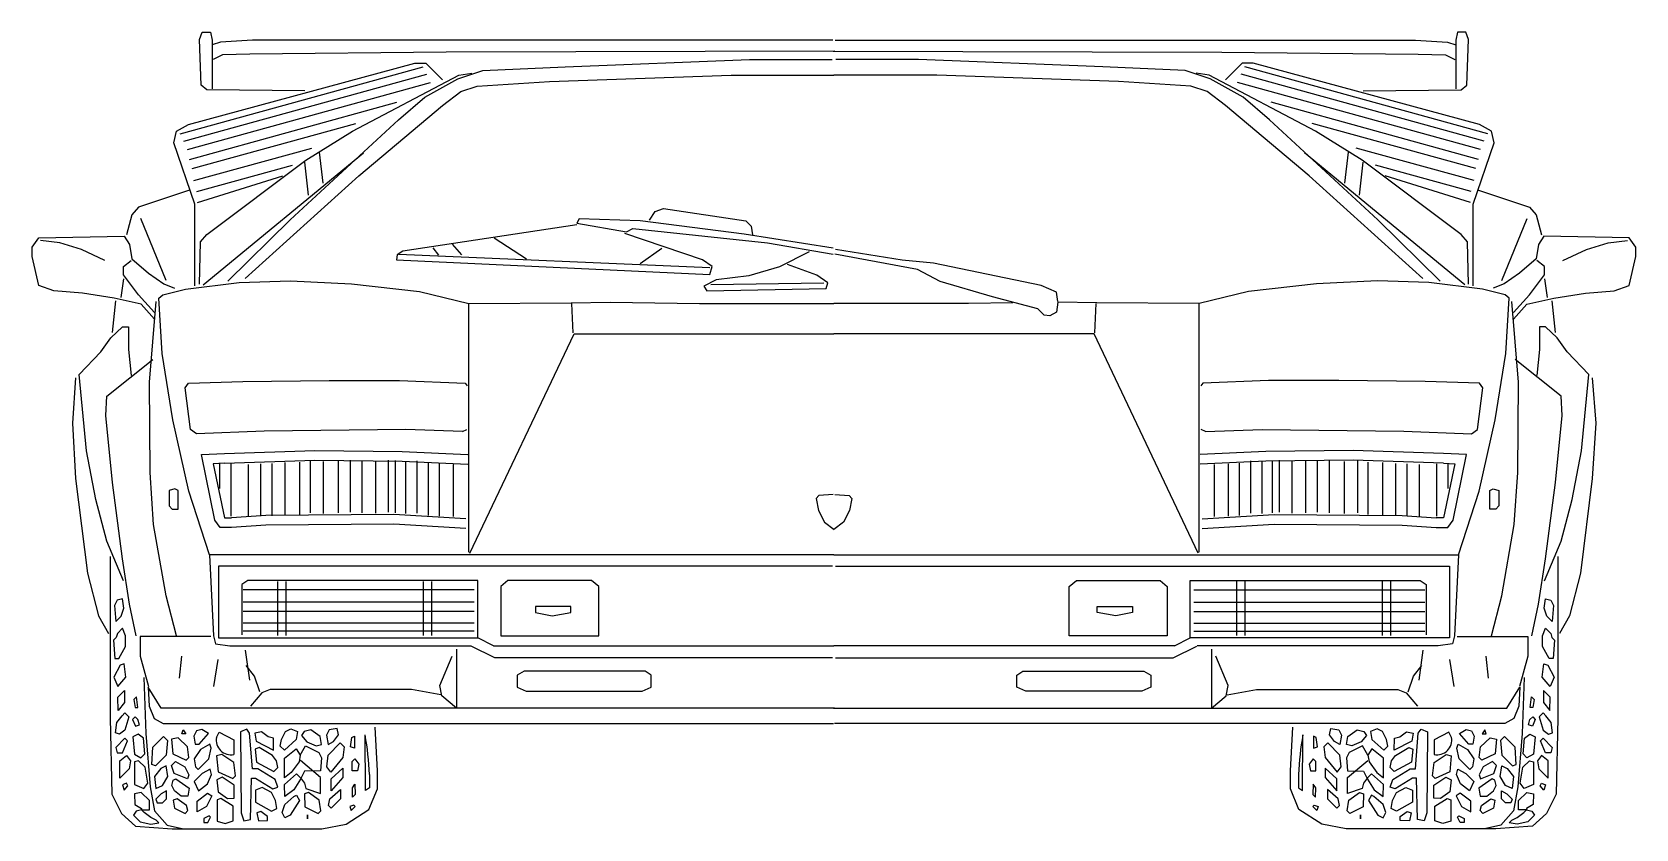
# Model space of a CAD drawing. Extents: x -0.06 to 2.14, y 0 to 1.09.
import ezdxf

# ---------------------------------------------------------------- set-up
doc = ezdxf.new("R2010")
doc.units = 0
doc.layers.get('0').update_dxf_attribs({"linetype": 'CONTINUOUS'})

msp = doc.modelspace()

# ---------------------------------------------------------------- linework, layer by layer
at = {"color": 0, "linetype": 'BYBLOCK'}
for p, q in [((0.1734, 1.0779), (0.1771, 1.088)), ((0.1759, 1.0153), (0.1734, 1.0779)), ((0.1771, 1.088), (0.1884, 1.088)), ((0.1884, 1.088), (0.1909, 1.0767)), ((0.1909, 1.0767), (0.1909, 1.0103)), ((0.2022, 1.0742), (0.1909, 1.0704)), ((0.2461, 1.0767), (0.2022, 1.0742)), ((1.0391, 1.0767), (0.2461, 1.0767)), ((1.0421, 1.0767), (1.8352, 1.0767)), ((1.8352, 1.0767), (1.879, 1.0742)), ((1.879, 1.0742), (1.8903, 1.0704)), ((1.8928, 1.088), (1.8903, 1.0767)), ((1.8903, 1.0767), (1.8903, 1.0103)), ((1.9041, 1.088), (1.8928, 1.088)), ((1.9078, 1.0779), (1.9041, 1.088)), ((1.9053, 1.0153), (1.9078, 1.0779)), ((0.2047, 1.0567), (0.1922, 1.0504)), ((0.2423, 1.0579), (0.2047, 1.0567)), ((0.5104, 1.0604), (0.2423, 1.0579)), ((1.0417, 1.0617), (0.5104, 1.0604)), ((1.0396, 1.0617), (1.5708, 1.0604)), ((1.5708, 1.0604), (1.8389, 1.0579)), ((1.8389, 1.0579), (1.8765, 1.0567)), ((1.8765, 1.0567), (1.889, 1.0504)), ((0.1471, 0.949), (0.4791, 1.0404)), ((0.1521, 0.939), (0.4841, 1.0304)), ((0.1584, 0.9615), (0.4678, 1.0454)), ((0.4678, 1.0454), (0.4829, 1.0454)), ((0.4829, 1.0454), (0.5054, 1.0229)), ((0.5267, 1.0241), (0.5605, 1.0354)), ((0.528, 1.0291), (0.5455, 1.0316)), ((0.5605, 1.0354), (0.6733, 1.0404)), ((0.6733, 1.0404), (0.9251, 1.0504)), ((0.9251, 1.0504), (1.0379, 1.0504)), ((1.1561, 1.0504), (1.0433, 1.0504)), ((1.4079, 1.0404), (1.1561, 1.0504)), ((1.5207, 1.0354), (1.4079, 1.0404)), ((1.5545, 1.0241), (1.5207, 1.0354)), ((1.5533, 1.0291), (1.5357, 1.0316)), ((1.5984, 1.0454), (1.5758, 1.0229)), ((1.9291, 0.939), (1.5971, 1.0304)), ((1.6134, 1.0454), (1.5984, 1.0454)), ((1.9341, 0.949), (1.6021, 1.0404)), ((1.9229, 0.9615), (1.6134, 1.0454)), ((0.1571, 0.9277), (0.4891, 1.0191)), ((0.1834, 1.0091), (0.1759, 1.0153)), ((0.3175, 1.0078), (0.1834, 1.0091)), ((0.3826, 0.9527), (0.528, 1.0291)), ((0.4816, 0.9991), (0.5267, 1.0241)), ((0.5305, 1.0066), (0.553, 1.0141)), ((0.553, 1.0141), (0.652, 1.0203)), ((0.652, 1.0203), (0.9001, 1.0291)), ((0.9001, 1.0291), (1.0406, 1.0291)), ((1.1811, 1.0291), (1.0406, 1.0291)), ((1.4292, 1.0203), (1.1811, 1.0291)), ((1.5282, 1.0141), (1.4292, 1.0203)), ((1.5507, 1.0066), (1.5282, 1.0141)), ((1.6986, 0.9527), (1.5533, 1.0291)), ((1.5996, 0.9991), (1.5545, 1.0241)), ((1.9241, 0.9277), (1.5921, 1.0191)), ((1.7637, 1.0078), (1.8978, 1.0091)), ((1.8978, 1.0091), (1.9053, 1.0153)), ((0.1596, 0.9139), (0.4432, 0.992)), ((0.3914, 0.8914), (0.5054, 0.9878)), ((0.4453, 0.9678), (0.4816, 0.9991)), ((0.5054, 0.9878), (0.5305, 1.0066)), ((1.5758, 0.9878), (1.5507, 1.0066)), ((1.6898, 0.8914), (1.5758, 0.9878)), ((1.6359, 0.9678), (1.5996, 0.9991)), ((1.9216, 0.9139), (1.638, 0.992)), ((0.2974, 0.8313), (0.4453, 0.9678)), ((1.7838, 0.8313), (1.6359, 0.9678)), ((0.1383, 0.9365), (0.1421, 0.9527)), ((0.1421, 0.9527), (0.1584, 0.9615)), ((0.1634, 0.9014), (0.3871, 0.963)), ((0.3187, 0.9127), (0.3826, 0.9527)), ((1.9179, 0.9014), (1.6941, 0.963)), ((1.7625, 0.9127), (1.6986, 0.9527)), ((1.9391, 0.9527), (1.9229, 0.9615)), ((1.9429, 0.9365), (1.9391, 0.9527)), ((0.1671, 0.8526), (0.1383, 0.9365)), ((0.1659, 0.8851), (0.3271, 0.9295)), ((0.1784, 0.7424), (0.3977, 0.9227)), ((0.3425, 0.8814), (0.3375, 0.9239)), ((1.9028, 0.7424), (1.6836, 0.9227)), ((1.7387, 0.8814), (1.7437, 0.9239)), ((1.9153, 0.8851), (1.7541, 0.9295)), ((1.9141, 0.8526), (1.9429, 0.9365)), ((0.1696, 0.8701), (0.3007, 0.9062)), ((0.1834, 0.8112), (0.3187, 0.9127)), ((0.3225, 0.8651), (0.3175, 0.9102)), ((1.7587, 0.8651), (1.7637, 0.9102)), ((1.8978, 0.8112), (1.7625, 0.9127)), ((1.9116, 0.8701), (1.7805, 0.9062)), ((0.1709, 0.8551), (0.2874, 0.8914)), ((0.236, 0.7511), (0.3914, 0.8914)), ((1.8452, 0.7511), (1.6898, 0.8914)), ((1.9103, 0.8551), (1.7938, 0.8914)), ((0.1596, 0.872), (0.09, 0.8485)), ((1.9216, 0.872), (1.9912, 0.8485)), ((0.0808, 0.8383), (0.0736, 0.8107)), ((0.09, 0.8485), (0.0808, 0.8383)), ((0.1279, 0.7483), (0.0931, 0.8332)), ((0.1671, 0.7411), (0.1671, 0.8526)), ((0.7883, 0.8309), (0.7963, 0.8429)), ((0.7963, 0.8429), (0.8075, 0.8469)), ((0.8075, 0.8469), (0.9203, 0.8301)), ((1.9141, 0.7411), (1.9141, 0.8526)), ((1.9533, 0.7483), (1.9881, 0.8332)), ((1.9912, 0.8485), (2.0004, 0.8383)), ((2.0004, 0.8383), (2.0076, 0.8107)), ((0.1746, 0.8012), (0.1834, 0.8112)), ((0.2122, 0.7474), (0.2974, 0.8313)), ((0.689, 0.8245), (0.4514, 0.7885)), ((0.6922, 0.8325), (0.689, 0.8269)), ((0.689, 0.8269), (0.7571, 0.8149)), ((0.7755, 0.8301), (0.6922, 0.8325)), ((0.8611, 0.7765), (0.7547, 0.8125)), ((0.7571, 0.8149), (0.7659, 0.8197)), ((0.7659, 0.8197), (0.9499, 0.7997)), ((0.9179, 0.8117), (0.7755, 0.8301)), ((1.0395, 0.7925), (0.9179, 0.8117)), ((0.9203, 0.8301), (0.9275, 0.8229)), ((0.9275, 0.8229), (0.9291, 0.8109)), ((1.869, 0.7474), (1.7838, 0.8313)), ((1.9066, 0.8012), (1.8978, 0.8112)), ((-0.0554, 0.794), (-0.0462, 0.8066)), ((-0.0554, 0.7814), (-0.0554, 0.794)), ((-0.0462, 0.8066), (0.0707, 0.8089)), ((-0.0175, 0.7998), (-0.0439, 0.8032)), ((0.0123, 0.7906), (-0.0175, 0.7998)), ((0.0443, 0.7757), (0.0123, 0.7906)), ((0.0707, 0.8089), (0.0776, 0.7975)), ((0.0776, 0.7975), (0.081, 0.778)), ((0.1734, 0.7436), (0.1746, 0.8012)), ((0.4922, 0.7933), (0.5002, 0.7829)), ((0.5186, 0.7981), (0.5314, 0.7837)), ((0.5762, 0.8069), (0.6202, 0.7781)), ((0.7755, 0.7717), (0.8051, 0.7925)), ((0.9499, 0.7997), (1.0395, 0.7845)), ((1.1338, 0.7762), (1.0425, 0.7907)), ((1.9078, 0.7436), (1.9066, 0.8012)), ((2.0036, 0.7975), (2.0002, 0.778)), ((2.0105, 0.8089), (2.0036, 0.7975)), ((2.1274, 0.8066), (2.0105, 0.8089)), ((2.0369, 0.7757), (2.069, 0.7906)), ((2.069, 0.7906), (2.0988, 0.7998)), ((2.0988, 0.7998), (2.1251, 0.8032)), ((2.1366, 0.794), (2.1274, 0.8066)), ((2.1366, 0.7814), (2.1366, 0.794)), ((-0.0462, 0.7414), (-0.0554, 0.7814)), ((0.0696, 0.7677), (0.0799, 0.7757)), ((0.0696, 0.7562), (0.0696, 0.7677)), ((0.081, 0.778), (0.1039, 0.7585)), ((0.4434, 0.7837), (0.4426, 0.7765)), ((0.4426, 0.7765), (0.8707, 0.7565)), ((0.4514, 0.7885), (0.4434, 0.7837)), ((0.4458, 0.7845), (0.8707, 0.7661)), ((0.8739, 0.7677), (0.8611, 0.7765)), ((0.8707, 0.7565), (0.8739, 0.7677)), ((1.0067, 0.7877), (0.9659, 0.7669)), ((1.0171, 0.7557), (0.9771, 0.7701)), ((1.1548, 0.7633), (1.0417, 0.7843)), ((1.1766, 0.7721), (1.1338, 0.7762)), ((1.3237, 0.7415), (1.1766, 0.7721)), ((2.0002, 0.778), (1.9773, 0.7585)), ((2.0117, 0.7677), (2.0013, 0.7757)), ((2.0117, 0.7562), (2.0117, 0.7677)), ((2.1274, 0.7414), (2.1366, 0.7814)), ((0.0696, 0.7505), (0.0661, 0.7253)), ((0.0902, 0.7288), (0.0696, 0.7562)), ((0.1039, 0.7585), (0.1246, 0.7437)), ((0.1544, 0.7368), (0.2277, 0.7459)), ((0.2277, 0.7459), (0.2976, 0.7482)), ((0.2976, 0.7482), (0.3813, 0.7437)), ((0.8795, 0.7493), (0.8627, 0.7405)), ((0.8723, 0.7429), (1.0267, 0.7453)), ((0.9243, 0.7549), (0.8795, 0.7493)), ((0.9659, 0.7669), (0.9243, 0.7549)), ((1.0323, 0.7453), (1.0171, 0.7557)), ((1.0299, 0.7373), (1.0323, 0.7453)), ((1.1855, 0.7471), (1.1548, 0.7633)), ((1.2574, 0.7261), (1.1855, 0.7471)), ((1.7836, 0.7482), (1.6999, 0.7437)), ((1.8535, 0.7459), (1.7836, 0.7482)), ((1.9268, 0.7368), (1.8535, 0.7459)), ((1.9773, 0.7585), (1.9566, 0.7437)), ((1.991, 0.7288), (2.0117, 0.7562)), ((2.0117, 0.7505), (2.0151, 0.7253)), ((-0.0256, 0.7345), (-0.0462, 0.7414)), ((0.0134, 0.7311), (-0.0256, 0.7345)), ((0.057, 0.7242), (0.0134, 0.7311)), ((0.0936, 0.7162), (0.057, 0.7242)), ((0.112, 0.7047), (0.0902, 0.7288)), ((0.1177, 0.7242), (0.1234, 0.7288)), ((0.1223, 0.6486), (0.1177, 0.7242)), ((0.1234, 0.7288), (0.1544, 0.7368)), ((0.1246, 0.7437), (0.1395, 0.7379)), ((0.3813, 0.7437), (0.4741, 0.7333)), ((0.4741, 0.7333), (0.5414, 0.7172)), ((0.8627, 0.7405), (0.8667, 0.7341)), ((0.8667, 0.7341), (1.0299, 0.7373)), ((1.319, 0.7097), (1.2574, 0.7261)), ((1.3447, 0.7326), (1.3237, 0.7415)), ((1.3463, 0.7197), (1.3447, 0.7326)), ((1.6071, 0.7333), (1.5398, 0.7172)), ((1.6999, 0.7437), (1.6071, 0.7333)), ((1.9578, 0.7288), (1.9268, 0.7368)), ((1.9566, 0.7437), (1.9417, 0.7379)), ((1.9635, 0.7242), (1.9578, 0.7288)), ((1.9589, 0.6486), (1.9635, 0.7242)), ((1.9692, 0.7047), (1.991, 0.7288)), ((1.9876, 0.7162), (2.0243, 0.7242)), ((2.0243, 0.7242), (2.0678, 0.7311)), ((2.0678, 0.7311), (2.1068, 0.7345)), ((2.1068, 0.7345), (2.1274, 0.7414)), ((0.0547, 0.6772), (0.0592, 0.7207)), ((0.112, 0.6955), (0.0936, 0.7162)), ((0.1051, 0.6096), (0.1143, 0.7196)), ((0.5414, 0.7172), (0.6816, 0.718)), ((0.5416, 0.377), (0.5414, 0.7172)), ((0.6816, 0.718), (0.7349, 0.7188)), ((0.684, 0.6769), (0.6824, 0.7172)), ((0.7349, 0.7188), (0.8569, 0.7172)), ((0.8569, 0.7172), (1.0406, 0.7172)), ((1.2243, 0.7172), (1.0406, 0.7172)), ((1.2849, 0.718), (1.2243, 0.7172)), ((1.3277, 0.7011), (1.319, 0.7097)), ((1.3447, 0.7051), (1.3358, 0.7003)), ((1.3463, 0.7188), (1.3447, 0.7051)), ((1.3996, 0.718), (1.3463, 0.7188)), ((1.3972, 0.6769), (1.3988, 0.7172)), ((1.5398, 0.7172), (1.3996, 0.718)), ((1.5396, 0.377), (1.5398, 0.7172)), ((1.9761, 0.6096), (1.967, 0.7196)), ((1.9692, 0.6955), (1.9876, 0.7162)), ((2.0266, 0.6772), (2.022, 0.7207)), ((0.0524, 0.6703), (0.0684, 0.6852)), ((0.0684, 0.6852), (0.0764, 0.6852)), ((0.0764, 0.6852), (0.0764, 0.6543)), ((1.3358, 0.7003), (1.3277, 0.7011)), ((2.0128, 0.6852), (2.0048, 0.6852)), ((2.0048, 0.6852), (2.0048, 0.6543)), ((2.0288, 0.6703), (2.0128, 0.6852)), ((0.0386, 0.6509), (0.0524, 0.6703)), ((0.543, 0.3756), (0.6853, 0.6755)), ((0.6853, 0.6755), (1.0406, 0.6755)), ((1.396, 0.6755), (1.0406, 0.6755)), ((1.5382, 0.3756), (1.396, 0.6755)), ((2.0426, 0.6509), (2.0288, 0.6703)), ((0.0088, 0.62), (0.0386, 0.6509)), ((0.0466, 0.5902), (0.1097, 0.6406)), ((0.0764, 0.6543), (0.0799, 0.6188)), ((0.1372, 0.5581), (0.1223, 0.6486)), ((1.944, 0.5581), (1.9589, 0.6486)), ((2.0346, 0.5902), (1.9715, 0.6406)), ((2.0048, 0.6543), (2.0013, 0.6188)), ((2.0724, 0.62), (2.0426, 0.6509)), ((0.0042, 0.6154), (-0.0003, 0.5535)), ((0.0191, 0.5157), (0.0088, 0.62)), ((2.0621, 0.5157), (2.0724, 0.62)), ((2.077, 0.6154), (2.0816, 0.5535)), ((0.1062, 0.4859), (0.1051, 0.6096)), ((0.1539, 0.6016), (0.1582, 0.6082)), ((0.1612, 0.5448), (0.1539, 0.6016)), ((0.1582, 0.6082), (0.2326, 0.6104)), ((0.2326, 0.6104), (0.3507, 0.6118)), ((0.3507, 0.6118), (0.4469, 0.6118)), ((0.4469, 0.6118), (0.5365, 0.6082)), ((0.5365, 0.6082), (0.5394, 0.6045)), ((1.5447, 0.6082), (1.5418, 0.6045)), ((1.6343, 0.6118), (1.5447, 0.6082)), ((1.7306, 0.6118), (1.6343, 0.6118)), ((1.8486, 0.6104), (1.7306, 0.6118)), ((1.923, 0.6082), (1.8486, 0.6104)), ((1.9201, 0.5448), (1.9273, 0.6016)), ((1.9273, 0.6016), (1.923, 0.6082)), ((1.975, 0.4859), (1.9761, 0.6096)), ((0.0455, 0.5638), (0.0466, 0.5902)), ((2.0357, 0.5638), (2.0346, 0.5902)), ((-0.0003, 0.5535), (0.0042, 0.4779)), ((0.0547, 0.4722), (0.0455, 0.5638)), ((0.159, 0.4607), (0.1372, 0.5581)), ((1.9223, 0.4607), (1.944, 0.5581)), ((2.0266, 0.4722), (2.0357, 0.5638)), ((2.0816, 0.5535), (2.077, 0.4779)), ((0.1692, 0.539), (0.1612, 0.5448)), ((0.2617, 0.5426), (0.1692, 0.539)), ((0.4556, 0.5448), (0.2617, 0.5426)), ((0.5329, 0.5419), (0.4556, 0.5448)), ((0.5329, 0.5419), (0.5387, 0.5448)), ((1.5483, 0.5419), (1.5425, 0.5448)), ((1.5483, 0.5419), (1.6256, 0.5448)), ((1.6256, 0.5448), (1.8195, 0.5426)), ((1.8195, 0.5426), (1.912, 0.539)), ((1.912, 0.539), (1.9201, 0.5448)), ((0.0317, 0.4493), (0.0191, 0.5157)), ((0.1761, 0.5106), (0.2074, 0.512)), ((0.1946, 0.4211), (0.1761, 0.5106)), ((0.2074, 0.512), (0.3311, 0.5163)), ((0.3311, 0.5163), (0.4506, 0.5149)), ((0.4506, 0.5149), (0.5402, 0.5106)), ((1.6306, 0.5149), (1.541, 0.5106)), ((1.7501, 0.5163), (1.6306, 0.5149)), ((1.8738, 0.512), (1.7501, 0.5163)), ((1.9051, 0.5106), (1.8738, 0.512)), ((1.8866, 0.4211), (1.9051, 0.5106)), ((2.0495, 0.4493), (2.0621, 0.5157)), ((0.1108, 0.4149), (0.1062, 0.4859)), ((0.2074, 0.4987), (0.1922, 0.4977)), ((0.1922, 0.4977), (0.2078, 0.4239)), ((0.2012, 0.4641), (0.2012, 0.4989)), ((0.2074, 0.4987), (0.3311, 0.5029)), ((0.2168, 0.4263), (0.2168, 0.4977)), ((0.2402, 0.4257), (0.2402, 0.4971)), ((0.2571, 0.4263), (0.2571, 0.4977)), ((0.2727, 0.4269), (0.2727, 0.4983)), ((0.2907, 0.4281), (0.2907, 0.4995)), ((0.3105, 0.4287), (0.3105, 0.5001)), ((0.325, 0.4311), (0.325, 0.5025)), ((0.3311, 0.5029), (0.4506, 0.5015)), ((0.343, 0.4299), (0.343, 0.5013)), ((0.3634, 0.4311), (0.3634, 0.5025)), ((0.3796, 0.4317), (0.3796, 0.5031)), ((0.3959, 0.4311), (0.3959, 0.5025)), ((0.4145, 0.4305), (0.4145, 0.5019)), ((0.4319, 0.4317), (0.4319, 0.5031)), ((0.4415, 0.4311), (0.4415, 0.5025)), ((0.4506, 0.5015), (0.5402, 0.4973)), ((0.4553, 0.4299), (0.4553, 0.5013)), ((0.471, 0.4305), (0.471, 0.5019)), ((0.4866, 0.4275), (0.4866, 0.4989)), ((0.5016, 0.4263), (0.5016, 0.4977)), ((0.5208, 0.4257), (0.5208, 0.4971)), ((1.6306, 0.5015), (1.541, 0.4973)), ((1.5604, 0.4257), (1.5604, 0.4971)), ((1.5796, 0.4263), (1.5796, 0.4977)), ((1.5946, 0.4275), (1.5946, 0.4989)), ((1.6102, 0.4305), (1.6102, 0.5019)), ((1.6259, 0.4299), (1.6259, 0.5013)), ((1.7501, 0.5029), (1.6306, 0.5015)), ((1.6397, 0.4311), (1.6397, 0.5025)), ((1.6493, 0.4317), (1.6493, 0.5031)), ((1.6667, 0.4305), (1.6667, 0.5019)), ((1.6854, 0.4311), (1.6854, 0.5025)), ((1.7016, 0.4317), (1.7016, 0.5031)), ((1.7178, 0.4311), (1.7178, 0.5025)), ((1.7382, 0.4299), (1.7382, 0.5013)), ((1.8738, 0.4987), (1.7501, 0.5029)), ((1.7563, 0.4311), (1.7563, 0.5025)), ((1.7707, 0.4287), (1.7707, 0.5001)), ((1.7905, 0.4281), (1.7905, 0.4995)), ((1.8085, 0.4269), (1.8085, 0.4983)), ((1.8241, 0.4263), (1.8241, 0.4977)), ((1.841, 0.4257), (1.841, 0.4971)), ((1.8644, 0.4263), (1.8644, 0.4977)), ((1.889, 0.4977), (1.8734, 0.4239)), ((1.8738, 0.4987), (1.889, 0.4977)), ((1.88, 0.4641), (1.88, 0.4989)), ((1.9704, 0.4149), (1.975, 0.4859)), ((0.0042, 0.4779), (0.0203, 0.3485)), ((0.0684, 0.368), (0.0547, 0.4722)), ((0.1399, 0.4638), (0.1322, 0.4614)), ((0.1322, 0.4614), (0.1322, 0.4406)), ((0.1445, 0.4614), (0.1399, 0.4638)), ((0.1445, 0.436), (0.1445, 0.4614)), ((0.1872, 0.3736), (0.159, 0.4607)), ((1.894, 0.3736), (1.9223, 0.4607)), ((1.9367, 0.4614), (1.9413, 0.4638)), ((1.9367, 0.436), (1.9367, 0.4614)), ((1.9413, 0.4638), (1.949, 0.4614)), ((1.949, 0.4614), (1.949, 0.4406)), ((2.0128, 0.368), (2.0266, 0.4722)), ((2.077, 0.4779), (2.0609, 0.3485)), ((0.0466, 0.392), (0.0317, 0.4493)), ((0.1322, 0.4406), (0.136, 0.436)), ((1.0199, 0.4547), (1.0163, 0.4504)), ((1.0163, 0.4504), (1.0192, 0.4339)), ((1.0393, 0.4562), (1.0199, 0.4547)), ((1.0419, 0.4562), (1.0613, 0.4547)), ((1.0613, 0.4547), (1.0649, 0.4504)), ((1.0649, 0.4504), (1.062, 0.4339)), ((1.949, 0.4406), (1.9452, 0.436)), ((2.0346, 0.392), (2.0495, 0.4493)), ((0.136, 0.436), (0.1445, 0.436)), ((0.2017, 0.4111), (0.1946, 0.4211)), ((0.2078, 0.4239), (0.2174, 0.4242)), ((0.2643, 0.4271), (0.2174, 0.4242)), ((0.4392, 0.4285), (0.2643, 0.4271)), ((0.5374, 0.4228), (0.4392, 0.4285)), ((1.0192, 0.4339), (1.0278, 0.4181)), ((1.0278, 0.4181), (1.0408, 0.4081)), ((1.0534, 0.4181), (1.0405, 0.4081)), ((1.062, 0.4339), (1.0534, 0.4181)), ((1.5439, 0.4228), (1.642, 0.4285)), ((1.642, 0.4285), (1.8169, 0.4271)), ((1.8169, 0.4271), (1.8638, 0.4242)), ((1.8734, 0.4239), (1.8638, 0.4242)), ((1.8795, 0.4111), (1.8866, 0.4211)), ((1.9452, 0.436), (1.9367, 0.436)), ((0.128, 0.3176), (0.1108, 0.4149)), ((0.2174, 0.4111), (0.2017, 0.4111)), ((0.2643, 0.4139), (0.2174, 0.4111)), ((0.4392, 0.4154), (0.2643, 0.4139)), ((0.5374, 0.4097), (0.4392, 0.4154)), ((1.5439, 0.4097), (1.642, 0.4154)), ((1.642, 0.4154), (1.8169, 0.4139)), ((1.8169, 0.4139), (1.8638, 0.4111)), ((1.8638, 0.4111), (1.8795, 0.4111)), ((1.9532, 0.3176), (1.9704, 0.4149)), ((0.0696, 0.3382), (0.0466, 0.392)), ((1.0406, 0.3736), (0.1872, 0.3736)), ((0.1872, 0.3736), (0.1927, 0.2629)), ((1.0406, 0.3736), (1.894, 0.3736)), ((1.894, 0.3736), (1.8885, 0.2629)), ((2.0117, 0.3382), (2.0346, 0.392)), ((0.0512, 0.3714), (0.0512, 0.1505)), ((0.0776, 0.3061), (0.0684, 0.368)), ((1.0387, 0.3579), (0.1996, 0.3579)), ((0.1996, 0.3579), (0.1996, 0.2601)), ((1.0425, 0.3579), (1.8816, 0.3579)), ((1.8816, 0.3579), (1.8816, 0.2601)), ((2.0036, 0.3061), (2.0128, 0.368)), ((2.03, 0.3714), (2.03, 0.1505)), ((0.0203, 0.3485), (0.0352, 0.2901)), ((0.2395, 0.3386), (0.2313, 0.3331)), ((0.2313, 0.3331), (0.2313, 0.2643)), ((0.5537, 0.3386), (0.2395, 0.3386)), ((0.28, 0.3372), (0.28, 0.2633)), ((0.2913, 0.3372), (0.2913, 0.2633)), ((0.4791, 0.3372), (0.4791, 0.2633)), ((0.4904, 0.3372), (0.4904, 0.2633)), ((0.5537, 0.2601), (0.5537, 0.3386)), ((0.595, 0.3386), (0.5854, 0.3304)), ((0.5854, 0.3304), (0.5854, 0.2629)), ((0.7094, 0.3386), (0.595, 0.3386)), ((0.719, 0.3304), (0.7094, 0.3386)), ((0.719, 0.2629), (0.719, 0.3304)), ((1.3622, 0.3304), (1.3718, 0.3386)), ((1.3622, 0.2629), (1.3622, 0.3304)), ((1.3718, 0.3386), (1.4862, 0.3386)), ((1.4862, 0.3386), (1.4959, 0.3304)), ((1.4959, 0.3304), (1.4959, 0.2629)), ((1.5275, 0.3386), (1.8417, 0.3386)), ((1.5275, 0.2601), (1.5275, 0.3386)), ((1.5908, 0.3372), (1.5908, 0.2633)), ((1.6022, 0.3372), (1.6022, 0.2633)), ((1.7899, 0.3372), (1.7899, 0.2633)), ((1.8013, 0.3372), (1.8013, 0.2633)), ((1.8417, 0.3386), (1.85, 0.3331)), ((1.85, 0.3331), (1.85, 0.2643)), ((2.0609, 0.3485), (2.046, 0.2901)), ((0.0608, 0.3115), (0.0572, 0.3042)), ((0.068, 0.3134), (0.0608, 0.3115)), ((0.0699, 0.3007), (0.068, 0.3134)), ((0.1418, 0.2626), (0.128, 0.3176)), ((0.5487, 0.3258), (0.233, 0.3258)), ((0.5487, 0.3088), (0.233, 0.3088)), ((1.5325, 0.3258), (1.8482, 0.3258)), ((1.5325, 0.3088), (1.8482, 0.3088)), ((1.9394, 0.2626), (1.9532, 0.3176)), ((2.0113, 0.3007), (2.0132, 0.3134)), ((2.0132, 0.3134), (2.0205, 0.3115)), ((2.0205, 0.3115), (2.024, 0.3042)), ((0.0352, 0.2901), (0.0489, 0.266)), ((0.0572, 0.3042), (0.0592, 0.2825)), ((0.0592, 0.2825), (0.0664, 0.2898)), ((0.0664, 0.2898), (0.0699, 0.3007)), ((0.0868, 0.2626), (0.0776, 0.3061)), ((0.5487, 0.296), (0.233, 0.296)), ((0.6326, 0.3031), (0.6326, 0.2946)), ((0.681, 0.3031), (0.6326, 0.3031)), ((0.6326, 0.2946), (0.6554, 0.2903)), ((0.6554, 0.2903), (0.681, 0.2946)), ((0.681, 0.2946), (0.681, 0.3031)), ((1.4002, 0.2946), (1.4002, 0.3031)), ((1.4002, 0.3031), (1.4486, 0.3031)), ((1.4258, 0.2903), (1.4002, 0.2946)), ((1.4486, 0.2946), (1.4258, 0.2903)), ((1.4486, 0.3031), (1.4486, 0.2946)), ((1.5325, 0.296), (1.8482, 0.296)), ((1.9945, 0.2626), (2.0036, 0.3061)), ((2.0148, 0.2898), (2.0113, 0.3007)), ((2.022, 0.2825), (2.0148, 0.2898)), ((2.024, 0.3042), (2.022, 0.2825)), ((2.046, 0.2901), (2.0323, 0.266)), ((0.0612, 0.2662), (0.0594, 0.2607)), ((0.0684, 0.2735), (0.0612, 0.2662)), ((0.0721, 0.2626), (0.0684, 0.2735)), ((0.5487, 0.2803), (0.233, 0.2803)), ((0.5487, 0.269), (0.233, 0.269)), ((1.5325, 0.2803), (1.8482, 0.2803)), ((1.5325, 0.269), (1.8482, 0.269)), ((2.0091, 0.2626), (2.0129, 0.2735)), ((2.0129, 0.2735), (2.0201, 0.2662)), ((2.0201, 0.2662), (2.0218, 0.2607)), ((0.0594, 0.2607), (0.0558, 0.2571)), ((0.0558, 0.2571), (0.0578, 0.2317)), ((0.0633, 0.2317), (0.0722, 0.2481)), ((0.0722, 0.2481), (0.0721, 0.2626)), ((0.0922, 0.2619), (0.0922, 0.2349)), ((0.1889, 0.2619), (0.0922, 0.2619)), ((0.1927, 0.2629), (0.1954, 0.2519)), ((0.1954, 0.2519), (0.2147, 0.2491)), ((0.1996, 0.2601), (0.5537, 0.2601)), ((0.2147, 0.2491), (0.5442, 0.2491)), ((0.2359, 0.2434), (0.2416, 0.2022)), ((0.5246, 0.2448), (0.5246, 0.1638)), ((0.5771, 0.2326), (0.5447, 0.2489)), ((0.5753, 0.2491), (0.5537, 0.2601)), ((0.5753, 0.2491), (1.0406, 0.2491)), ((0.5854, 0.2629), (0.719, 0.2629)), ((1.5059, 0.2491), (1.0406, 0.2491)), ((1.4959, 0.2629), (1.3622, 0.2629)), ((1.5041, 0.2326), (1.5366, 0.2489)), ((1.5059, 0.2491), (1.5275, 0.2601)), ((1.8816, 0.2601), (1.5275, 0.2601)), ((1.8665, 0.2491), (1.537, 0.2491)), ((1.5567, 0.2448), (1.5567, 0.1638)), ((1.8453, 0.2434), (1.8397, 0.2022)), ((1.8858, 0.2519), (1.8665, 0.2491)), ((1.8885, 0.2629), (1.8858, 0.2519)), ((1.8923, 0.2619), (1.989, 0.2619)), ((1.989, 0.2619), (1.989, 0.2349)), ((2.009, 0.2481), (2.0091, 0.2626)), ((2.0179, 0.2317), (2.009, 0.2481)), ((2.0218, 0.2607), (2.0254, 0.2571)), ((2.0254, 0.2571), (2.0234, 0.2317)), ((0.0652, 0.2227), (0.0562, 0.2063)), ((0.0578, 0.2317), (0.0633, 0.2317)), ((0.0706, 0.2245), (0.0652, 0.2227)), ((0.0726, 0.2064), (0.0706, 0.2245)), ((0.0922, 0.2349), (0.1036, 0.1937)), ((0.1463, 0.205), (0.1491, 0.2349)), ((0.1932, 0.1937), (0.1989, 0.2306)), ((0.2487, 0.2079), (0.2373, 0.2221)), ((0.5018, 0.1951), (0.5189, 0.2349)), ((1.0387, 0.2326), (0.5771, 0.2326)), ((1.0425, 0.2326), (1.5041, 0.2326)), ((1.5794, 0.1951), (1.5623, 0.2349)), ((1.8325, 0.2079), (1.8439, 0.2221)), ((1.888, 0.1937), (1.8823, 0.2306)), ((1.9349, 0.205), (1.9321, 0.2349)), ((1.989, 0.2349), (1.9776, 0.1937)), ((2.0086, 0.2064), (2.0106, 0.2245)), ((2.0106, 0.2245), (2.016, 0.2227)), ((2.016, 0.2227), (2.025, 0.2063)), ((2.0234, 0.2317), (2.0179, 0.2317)), ((0.0562, 0.2063), (0.0618, 0.1936)), ((0.0618, 0.1936), (0.0726, 0.2064)), ((0.0974, 0.2057), (0.0999, 0.1294)), ((0.2558, 0.1865), (0.2487, 0.2079)), ((0.6171, 0.2147), (0.6074, 0.2092)), ((0.6074, 0.2092), (0.6074, 0.1927)), ((0.7824, 0.2147), (0.6171, 0.2147)), ((0.7907, 0.2092), (0.7824, 0.2147)), ((0.7907, 0.1927), (0.7907, 0.2092)), ((1.2906, 0.2092), (1.2988, 0.2147)), ((1.2906, 0.1927), (1.2906, 0.2092)), ((1.2988, 0.2147), (1.4642, 0.2147)), ((1.4642, 0.2147), (1.4738, 0.2092)), ((1.4738, 0.2092), (1.4738, 0.1927)), ((1.8254, 0.1865), (1.8325, 0.2079)), ((1.9839, 0.2057), (1.9813, 0.1294)), ((2.0194, 0.1936), (2.0086, 0.2064)), ((2.025, 0.2063), (2.0194, 0.1936)), ((0.0619, 0.1791), (0.0709, 0.1882)), ((0.0621, 0.1609), (0.0619, 0.1791)), ((0.0709, 0.1882), (0.0711, 0.1719)), ((0.0873, 0.1793), (0.0837, 0.1757)), ((0.0837, 0.1757), (0.0856, 0.1648)), ((0.0893, 0.1648), (0.0873, 0.1793)), ((0.1031, 0.1927), (0.1045, 0.1665)), ((0.121, 0.1638), (0.1031, 0.1927)), ((0.2586, 0.1851), (0.243, 0.1666)), ((0.27, 0.1894), (0.2586, 0.1851)), ((0.4634, 0.1894), (0.27, 0.1894)), ((0.5032, 0.1823), (0.4634, 0.1894)), ((0.5046, 0.1809), (0.5018, 0.1951)), ((0.5246, 0.1638), (0.5046, 0.1809)), ((0.6074, 0.1927), (0.6198, 0.1872)), ((0.6198, 0.1872), (0.7783, 0.1872)), ((0.7783, 0.1872), (0.7907, 0.1927)), ((1.303, 0.1872), (1.2906, 0.1927)), ((1.4614, 0.1872), (1.303, 0.1872)), ((1.4738, 0.1927), (1.4614, 0.1872)), ((1.5567, 0.1638), (1.5766, 0.1809)), ((1.5766, 0.1809), (1.5794, 0.1951)), ((1.578, 0.1823), (1.6178, 0.1894)), ((1.6178, 0.1894), (1.8112, 0.1894)), ((1.8112, 0.1894), (1.8226, 0.1851)), ((1.8226, 0.1851), (1.8382, 0.1666)), ((1.9602, 0.1638), (1.9781, 0.1927)), ((1.9781, 0.1927), (1.9767, 0.1665)), ((1.992, 0.1648), (1.9939, 0.1793)), ((1.9939, 0.1793), (1.9975, 0.1757)), ((1.9975, 0.1757), (1.9956, 0.1648)), ((2.0103, 0.1882), (2.0102, 0.1719)), ((2.0193, 0.1791), (2.0103, 0.1882)), ((2.0191, 0.1609), (2.0193, 0.1791)), ((0.0604, 0.1446), (0.0676, 0.1537)), ((0.0711, 0.1719), (0.0621, 0.1609)), ((0.0676, 0.1537), (0.0712, 0.1574)), ((0.0712, 0.1574), (0.0767, 0.152)), ((0.0856, 0.1648), (0.0893, 0.1648)), ((0.1045, 0.1665), (0.1114, 0.15)), ((1.0414, 0.1638), (0.121, 0.1638)), ((1.0398, 0.1638), (1.9602, 0.1638)), ((1.9767, 0.1665), (1.9698, 0.15)), ((1.9956, 0.1648), (1.992, 0.1648)), ((2.01, 0.1574), (2.0045, 0.152)), ((2.0136, 0.1537), (2.01, 0.1574)), ((2.0102, 0.1719), (2.0191, 0.1609)), ((2.0208, 0.1446), (2.0136, 0.1537)), ((0.0512, 0.1505), (0.0537, 0.0464)), ((0.0587, 0.1301), (0.0604, 0.1446)), ((0.0714, 0.1338), (0.0642, 0.1283)), ((0.0767, 0.152), (0.0714, 0.1338)), ((0.0857, 0.1521), (0.0821, 0.1484)), ((0.0821, 0.1484), (0.0859, 0.1394)), ((0.0894, 0.1485), (0.0857, 0.1521)), ((0.0859, 0.1394), (0.0913, 0.1412)), ((0.0913, 0.1412), (0.0894, 0.1485)), ((0.1114, 0.15), (0.1238, 0.1431)), ((0.1238, 0.1431), (1.04, 0.1431)), ((0.1494, 0.129), (0.1512, 0.1345)), ((0.1512, 0.1345), (0.1549, 0.1291)), ((0.1694, 0.1329), (0.1658, 0.1256)), ((0.1766, 0.1347), (0.1694, 0.1329)), ((0.1857, 0.1294), (0.1766, 0.1347)), ((0.2383, 0.1353), (0.2293, 0.1316)), ((0.2293, 0.1316), (0.2302, 0.0209)), ((0.242, 0.1299), (0.2383, 0.1353)), ((0.2583, 0.1318), (0.2492, 0.1299)), ((0.2674, 0.1246), (0.2583, 0.1318)), ((0.2856, 0.1212), (0.291, 0.1321)), ((0.291, 0.1321), (0.2982, 0.1358)), ((0.2982, 0.1358), (0.3073, 0.1322)), ((0.3073, 0.1322), (0.3056, 0.1213)), ((0.3164, 0.1323), (0.3128, 0.1268)), ((0.3254, 0.1342), (0.3164, 0.1323)), ((0.3382, 0.1253), (0.3254, 0.1342)), ((0.3508, 0.1344), (0.3472, 0.1271)), ((0.3617, 0.1363), (0.3508, 0.1344)), ((0.3636, 0.1273), (0.3617, 0.1363)), ((0.4165, 0.0785), (0.4137, 0.1382)), ((1.9574, 0.1431), (1.0412, 0.1431)), ((1.6647, 0.0785), (1.6675, 0.1382)), ((1.7176, 0.1273), (1.7195, 0.1363)), ((1.7195, 0.1363), (1.7304, 0.1344)), ((1.7304, 0.1344), (1.734, 0.1271)), ((1.743, 0.1253), (1.7558, 0.1342)), ((1.7558, 0.1342), (1.7649, 0.1323)), ((1.7649, 0.1323), (1.7684, 0.1268)), ((1.783, 0.1358), (1.7739, 0.1322)), ((1.7739, 0.1322), (1.7757, 0.1213)), ((1.7903, 0.1321), (1.783, 0.1358)), ((1.7956, 0.1212), (1.7903, 0.1321)), ((1.8138, 0.1246), (1.8229, 0.1318)), ((1.8229, 0.1318), (1.832, 0.1299)), ((1.8392, 0.1299), (1.8429, 0.1353)), ((1.8429, 0.1353), (1.8519, 0.1316)), ((1.8519, 0.1316), (1.851, 0.0209)), ((1.8955, 0.1294), (1.9046, 0.1347)), ((1.9046, 0.1347), (1.9118, 0.1329)), ((1.9118, 0.1329), (1.9154, 0.1256)), ((1.93, 0.1345), (1.9263, 0.1291)), ((1.9318, 0.129), (1.93, 0.1345)), ((1.9698, 0.15), (1.9574, 0.1431)), ((1.9899, 0.1412), (1.9918, 0.1485)), ((1.9954, 0.1394), (1.9899, 0.1412)), ((1.9918, 0.1485), (1.9955, 0.1521)), ((1.9991, 0.1484), (1.9954, 0.1394)), ((1.9955, 0.1521), (1.9991, 0.1484)), ((2.0045, 0.152), (2.0098, 0.1338)), ((2.0098, 0.1338), (2.017, 0.1283)), ((2.0225, 0.1301), (2.0208, 0.1446)), ((2.03, 0.1505), (2.0275, 0.0464)), ((0.0642, 0.1283), (0.0587, 0.1301)), ((0.0715, 0.1229), (0.0589, 0.1101)), ((0.0589, 0.1101), (0.0608, 0.1029)), ((0.068, 0.1029), (0.0751, 0.1193)), ((0.0751, 0.1193), (0.0715, 0.1229)), ((0.0896, 0.1285), (0.0824, 0.1248)), ((0.0824, 0.1248), (0.0844, 0.1013)), ((0.0969, 0.1231), (0.0896, 0.1285)), ((0.0989, 0.1014), (0.0969, 0.1231)), ((0.0999, 0.1294), (0.1059, 0.0564)), ((0.1081, 0.087), (0.1097, 0.1106)), ((0.1097, 0.1106), (0.1241, 0.1252)), ((0.1241, 0.1252), (0.1296, 0.1198)), ((0.1296, 0.1198), (0.1279, 0.0998)), ((0.1441, 0.1236), (0.135, 0.1217)), ((0.135, 0.1217), (0.137, 0.1017)), ((0.1569, 0.111), (0.1441, 0.1236)), ((0.1549, 0.1291), (0.1494, 0.129)), ((0.1588, 0.0965), (0.1569, 0.111)), ((0.1658, 0.1256), (0.1677, 0.1147)), ((0.1677, 0.1147), (0.1732, 0.1147)), ((0.1732, 0.1147), (0.1857, 0.1294)), ((0.1877, 0.1149), (0.175, 0.1075)), ((0.1895, 0.1094), (0.1877, 0.1149)), ((0.1967, 0.124), (0.2002, 0.1313)), ((0.2002, 0.1313), (0.2203, 0.1206)), ((0.2203, 0.1206), (0.2205, 0.1006)), ((0.246, 0.0809), (0.242, 0.1299)), ((0.2492, 0.1299), (0.2511, 0.119)), ((0.2549, 0.11), (0.2494, 0.1081)), ((0.2511, 0.119), (0.2748, 0.1066)), ((0.2731, 0.0993), (0.2549, 0.11)), ((0.2747, 0.1229), (0.2674, 0.1246)), ((0.2748, 0.1066), (0.2747, 0.1229)), ((0.2839, 0.1121), (0.2856, 0.1212)), ((0.2894, 0.1067), (0.2839, 0.1121)), ((0.3056, 0.1213), (0.2894, 0.1067)), ((0.3112, 0.0996), (0.3183, 0.1124)), ((0.3128, 0.1268), (0.3201, 0.1178)), ((0.3183, 0.1124), (0.3366, 0.1035)), ((0.3201, 0.1178), (0.3329, 0.1125)), ((0.3329, 0.1125), (0.3401, 0.1144)), ((0.3401, 0.1144), (0.3382, 0.1253)), ((0.3472, 0.1271), (0.3492, 0.1145)), ((0.3492, 0.1145), (0.3564, 0.1182)), ((0.3493, 0.0999), (0.3655, 0.1164)), ((0.3564, 0.1182), (0.3636, 0.1273)), ((0.3655, 0.1164), (0.371, 0.111)), ((0.371, 0.111), (0.3693, 0.0965)), ((0.38, 0.1111), (0.3817, 0.1238)), ((0.3855, 0.1093), (0.38, 0.1111)), ((0.3817, 0.1238), (0.3854, 0.1257)), ((0.3854, 0.1257), (0.3855, 0.1093)), ((0.4005, 0.0514), (0.3999, 0.1276)), ((1.6807, 0.0514), (1.6814, 0.1276)), ((1.6959, 0.1257), (1.6957, 0.1093)), ((1.6957, 0.1093), (1.7012, 0.1111)), ((1.6995, 0.1238), (1.6959, 0.1257)), ((1.7012, 0.1111), (1.6995, 0.1238)), ((1.7157, 0.1164), (1.7102, 0.111)), ((1.7102, 0.111), (1.7119, 0.0965)), ((1.7319, 0.0999), (1.7157, 0.1164)), ((1.7248, 0.1182), (1.7176, 0.1273)), ((1.732, 0.1145), (1.7248, 0.1182)), ((1.734, 0.1271), (1.732, 0.1145)), ((1.7411, 0.1144), (1.743, 0.1253)), ((1.7484, 0.1125), (1.7411, 0.1144)), ((1.7629, 0.1124), (1.7446, 0.1035)), ((1.7611, 0.1178), (1.7484, 0.1125)), ((1.7684, 0.1268), (1.7611, 0.1178)), ((1.77, 0.0996), (1.7629, 0.1124)), ((1.7757, 0.1213), (1.7919, 0.1067)), ((1.7919, 0.1067), (1.7973, 0.1121)), ((1.7973, 0.1121), (1.7956, 0.1212)), ((1.8064, 0.1066), (1.8065, 0.1229)), ((1.8301, 0.119), (1.8064, 0.1066)), ((1.8065, 0.1229), (1.8138, 0.1246)), ((1.8081, 0.0993), (1.8264, 0.11)), ((1.8264, 0.11), (1.8318, 0.1081)), ((1.832, 0.1299), (1.8301, 0.119)), ((1.8352, 0.0809), (1.8392, 0.1299)), ((1.8609, 0.1206), (1.8608, 0.1006)), ((1.881, 0.1313), (1.8609, 0.1206)), ((1.8845, 0.124), (1.881, 0.1313)), ((1.8917, 0.1094), (1.8935, 0.1149)), ((1.8935, 0.1149), (1.9062, 0.1075)), ((1.9081, 0.1147), (1.8955, 0.1294)), ((1.9135, 0.1147), (1.9081, 0.1147)), ((1.9154, 0.1256), (1.9135, 0.1147)), ((1.9224, 0.0965), (1.9243, 0.111)), ((1.9243, 0.111), (1.9372, 0.1236)), ((1.9263, 0.1291), (1.9318, 0.129)), ((1.9372, 0.1236), (1.9462, 0.1217)), ((1.9462, 0.1217), (1.9442, 0.1017)), ((1.9571, 0.1252), (1.9516, 0.1198)), ((1.9516, 0.1198), (1.9533, 0.0998)), ((1.9715, 0.1106), (1.9571, 0.1252)), ((1.9731, 0.087), (1.9715, 0.1106)), ((1.9813, 0.1294), (1.9753, 0.0564)), ((1.9823, 0.1014), (1.9843, 0.1231)), ((1.9843, 0.1231), (1.9916, 0.1285)), ((1.9916, 0.1285), (1.9989, 0.1248)), ((1.9989, 0.1248), (1.9968, 0.1013)), ((2.0061, 0.1193), (2.0097, 0.1229)), ((2.0132, 0.1029), (2.0061, 0.1193)), ((2.0097, 0.1229), (2.0223, 0.1101)), ((2.017, 0.1283), (2.0225, 0.1301)), ((2.0223, 0.1101), (2.0204, 0.1029)), ((0.0608, 0.1029), (0.068, 0.1029)), ((0.0645, 0.092), (0.0735, 0.0994)), ((0.0647, 0.0684), (0.0645, 0.092)), ((0.0735, 0.0994), (0.079, 0.0921)), ((0.079, 0.0921), (0.0773, 0.0812)), ((0.0844, 0.1013), (0.0935, 0.0959)), ((0.0899, 0.0922), (0.0845, 0.0904)), ((0.0845, 0.0904), (0.0847, 0.0595)), ((0.099, 0.0832), (0.0899, 0.0922)), ((0.0935, 0.0959), (0.0989, 0.1014)), ((0.1279, 0.0998), (0.1135, 0.0852)), ((0.1353, 0.0854), (0.1407, 0.0909)), ((0.137, 0.1017), (0.1552, 0.0928)), ((0.1407, 0.0909), (0.1535, 0.0837)), ((0.1552, 0.0928), (0.1588, 0.0965)), ((0.175, 0.1075), (0.1661, 0.0947)), ((0.1661, 0.0947), (0.168, 0.0838)), ((0.1716, 0.0803), (0.186, 0.0949)), ((0.186, 0.0949), (0.1895, 0.1094)), ((0.2041, 0.1005), (0.1969, 0.0986)), ((0.1969, 0.0986), (0.1989, 0.0769)), ((0.2206, 0.0897), (0.2041, 0.1005)), ((0.2225, 0.0716), (0.2206, 0.0897)), ((0.2494, 0.1081), (0.2514, 0.09)), ((0.2514, 0.09), (0.2751, 0.0775)), ((0.2786, 0.0921), (0.2731, 0.0993)), ((0.2805, 0.083), (0.2786, 0.0921)), ((0.2895, 0.0958), (0.3057, 0.1086)), ((0.2897, 0.0686), (0.2895, 0.0958)), ((0.3095, 0.0905), (0.2987, 0.0759)), ((0.3057, 0.1086), (0.3112, 0.0996)), ((0.3112, 0.0996), (0.3095, 0.0905)), ((0.3387, 0.069), (0.3113, 0.0924)), ((0.3366, 0.1035), (0.3403, 0.0962)), ((0.3403, 0.0962), (0.3386, 0.0781)), ((0.3476, 0.0836), (0.3493, 0.0999)), ((0.3693, 0.0965), (0.3531, 0.0764)), ((0.382, 0.0912), (0.3856, 0.0948)), ((0.3821, 0.0785), (0.382, 0.0912)), ((0.3856, 0.0948), (0.3911, 0.0876)), ((1.6956, 0.0948), (1.6901, 0.0876)), ((1.6992, 0.0912), (1.6956, 0.0948)), ((1.6991, 0.0785), (1.6992, 0.0912)), ((1.7119, 0.0965), (1.7281, 0.0764)), ((1.7336, 0.0836), (1.7319, 0.0999)), ((1.7446, 0.1035), (1.741, 0.0962)), ((1.741, 0.0962), (1.7426, 0.0781)), ((1.7425, 0.069), (1.77, 0.0924)), ((1.7755, 0.1086), (1.77, 0.0996)), ((1.77, 0.0996), (1.7718, 0.0905)), ((1.7718, 0.0905), (1.7825, 0.0759)), ((1.7918, 0.0958), (1.7755, 0.1086)), ((1.7915, 0.0686), (1.7918, 0.0958)), ((1.8007, 0.083), (1.8026, 0.0921)), ((1.8026, 0.0921), (1.8081, 0.0993)), ((1.8298, 0.09), (1.8061, 0.0775)), ((1.8318, 0.1081), (1.8298, 0.09)), ((1.8587, 0.0716), (1.8607, 0.0897)), ((1.8607, 0.0897), (1.8771, 0.1005)), ((1.8771, 0.1005), (1.8843, 0.0986)), ((1.8843, 0.0986), (1.8823, 0.0769)), ((1.8952, 0.0949), (1.8917, 0.1094)), ((1.9096, 0.0803), (1.8952, 0.0949)), ((1.9062, 0.1075), (1.9151, 0.0947)), ((1.9151, 0.0947), (1.9132, 0.0838)), ((1.926, 0.0928), (1.9224, 0.0965)), ((1.9442, 0.1017), (1.926, 0.0928)), ((1.9405, 0.0909), (1.9277, 0.0837)), ((1.9459, 0.0854), (1.9405, 0.0909)), ((1.9533, 0.0998), (1.9677, 0.0852)), ((1.9822, 0.0832), (1.9913, 0.0922)), ((1.9877, 0.0959), (1.9823, 0.1014)), ((1.9968, 0.1013), (1.9877, 0.0959)), ((1.9913, 0.0922), (1.9967, 0.0904)), ((1.9967, 0.0904), (1.9965, 0.0595)), ((2.0077, 0.0994), (2.0022, 0.0921)), ((2.0022, 0.0921), (2.0039, 0.0812)), ((2.0167, 0.092), (2.0077, 0.0994)), ((2.0204, 0.1029), (2.0132, 0.1029)), ((2.0165, 0.0684), (2.0167, 0.092)), ((0.0773, 0.0812), (0.0647, 0.0684)), ((0.1029, 0.0615), (0.099, 0.0832)), ((0.1135, 0.0852), (0.1081, 0.087)), ((0.1208, 0.0816), (0.1119, 0.0707)), ((0.1119, 0.0707), (0.1138, 0.0543)), ((0.1281, 0.0853), (0.1208, 0.0816)), ((0.1229, 0.0581), (0.13, 0.0708)), ((0.13, 0.0708), (0.1281, 0.0853)), ((0.139, 0.0745), (0.1353, 0.0854)), ((0.1373, 0.0654), (0.1409, 0.0673)), ((0.1572, 0.0674), (0.139, 0.0745)), ((0.1409, 0.0673), (0.1592, 0.0547)), ((0.1535, 0.0837), (0.159, 0.0729)), ((0.159, 0.0729), (0.1572, 0.0674)), ((0.1771, 0.0749), (0.1663, 0.0639)), ((0.168, 0.0838), (0.1716, 0.0803)), ((0.188, 0.0804), (0.1771, 0.0749)), ((0.1845, 0.0604), (0.1899, 0.0732)), ((0.1899, 0.0732), (0.188, 0.0804)), ((0.2044, 0.0696), (0.1972, 0.066)), ((0.1972, 0.066), (0.1991, 0.0496)), ((0.1989, 0.0769), (0.2189, 0.068)), ((0.2208, 0.0589), (0.2044, 0.0696)), ((0.2189, 0.068), (0.2225, 0.0716)), ((0.243, 0.0119), (0.2443, 0.0682)), ((0.2443, 0.0682), (0.2498, 0.0682)), ((0.2533, 0.081), (0.246, 0.0809)), ((0.2498, 0.0682), (0.2735, 0.0539)), ((0.277, 0.0667), (0.2533, 0.081)), ((0.2751, 0.0775), (0.2805, 0.083)), ((0.2807, 0.0558), (0.277, 0.0667)), ((0.2987, 0.0759), (0.2897, 0.0686)), ((0.2898, 0.0595), (0.306, 0.0742)), ((0.3115, 0.067), (0.3025, 0.0524)), ((0.306, 0.0742), (0.3115, 0.0688)), ((0.3168, 0.0779), (0.3115, 0.067)), ((0.3115, 0.0688), (0.317, 0.0616)), ((0.3386, 0.0781), (0.3168, 0.0779)), ((0.3389, 0.0472), (0.3387, 0.069)), ((0.3531, 0.0764), (0.3476, 0.0836)), ((0.3532, 0.0673), (0.3694, 0.082)), ((0.3534, 0.051), (0.3532, 0.0673)), ((0.3695, 0.0693), (0.3534, 0.051)), ((0.3694, 0.082), (0.3695, 0.0693)), ((0.3894, 0.0785), (0.3821, 0.0785)), ((0.3911, 0.0876), (0.3894, 0.0785)), ((0.4058, 0.0732), (0.4059, 0.0551)), ((0.4165, 0.0539), (0.4165, 0.0785)), ((1.6647, 0.0539), (1.6647, 0.0785)), ((1.6754, 0.0732), (1.6753, 0.0551)), ((1.6901, 0.0876), (1.6918, 0.0785)), ((1.6918, 0.0785), (1.6991, 0.0785)), ((1.7118, 0.082), (1.7117, 0.0693)), ((1.7117, 0.0693), (1.7279, 0.051)), ((1.728, 0.0673), (1.7118, 0.082)), ((1.7279, 0.051), (1.728, 0.0673)), ((1.7281, 0.0764), (1.7336, 0.0836)), ((1.7423, 0.0472), (1.7425, 0.069)), ((1.7426, 0.0781), (1.7644, 0.0779)), ((1.7697, 0.0688), (1.7642, 0.0616)), ((1.7644, 0.0779), (1.7697, 0.067)), ((1.7752, 0.0742), (1.7697, 0.0688)), ((1.7697, 0.067), (1.7787, 0.0524)), ((1.7914, 0.0595), (1.7752, 0.0742)), ((1.7825, 0.0759), (1.7915, 0.0686)), ((1.8005, 0.0558), (1.8042, 0.0667)), ((1.8061, 0.0775), (1.8007, 0.083)), ((1.8042, 0.0667), (1.8279, 0.081)), ((1.8314, 0.0682), (1.8077, 0.0539)), ((1.8279, 0.081), (1.8352, 0.0809)), ((1.8369, 0.0682), (1.8314, 0.0682)), ((1.8382, 0.0119), (1.8369, 0.0682)), ((1.8623, 0.068), (1.8587, 0.0716)), ((1.8604, 0.0589), (1.8768, 0.0696)), ((1.8823, 0.0769), (1.8623, 0.068)), ((1.8768, 0.0696), (1.884, 0.066)), ((1.884, 0.066), (1.8821, 0.0496)), ((1.8914, 0.0732), (1.8932, 0.0804)), ((1.8967, 0.0604), (1.8914, 0.0732)), ((1.8932, 0.0804), (1.9041, 0.0749)), ((1.9041, 0.0749), (1.9149, 0.0639)), ((1.9132, 0.0838), (1.9096, 0.0803)), ((1.9403, 0.0673), (1.922, 0.0547)), ((1.9277, 0.0837), (1.9222, 0.0729)), ((1.9222, 0.0729), (1.924, 0.0674)), ((1.924, 0.0674), (1.9422, 0.0745)), ((1.9439, 0.0654), (1.9403, 0.0673)), ((1.9422, 0.0745), (1.9459, 0.0854)), ((1.9512, 0.0708), (1.9532, 0.0853)), ((1.9584, 0.0581), (1.9512, 0.0708)), ((1.9532, 0.0853), (1.9604, 0.0816)), ((1.9604, 0.0816), (1.9694, 0.0707)), ((1.9694, 0.0707), (1.9674, 0.0543)), ((1.9677, 0.0852), (1.9731, 0.087)), ((1.9784, 0.0615), (1.9822, 0.0832)), ((2.0039, 0.0812), (2.0165, 0.0684)), ((0.0537, 0.0464), (0.067, 0.0198)), ((0.0738, 0.0613), (0.0684, 0.0594)), ((0.0684, 0.0594), (0.0703, 0.0521)), ((0.0703, 0.0521), (0.0757, 0.0576)), ((0.0757, 0.0576), (0.0738, 0.0613)), ((0.0847, 0.0595), (0.0975, 0.0542)), ((0.0939, 0.0487), (0.0848, 0.0468)), ((0.0848, 0.0468), (0.085, 0.0323)), ((0.1049, 0.0379), (0.0939, 0.0487)), ((0.0975, 0.0542), (0.1029, 0.0615)), ((0.1059, 0.0564), (0.112, 0.0238)), ((0.1138, 0.0543), (0.1229, 0.0581)), ((0.1211, 0.0471), (0.1139, 0.0398)), ((0.1284, 0.0508), (0.1211, 0.0471)), ((0.1285, 0.04), (0.1284, 0.0508)), ((0.1356, 0.0582), (0.1373, 0.0654)), ((0.1392, 0.0509), (0.1356, 0.0582)), ((0.1484, 0.0438), (0.1392, 0.0509)), ((0.1592, 0.0547), (0.1575, 0.0438)), ((0.1663, 0.0639), (0.1719, 0.0512)), ((0.1702, 0.0367), (0.1846, 0.0477)), ((0.1719, 0.0512), (0.1845, 0.0604)), ((0.1901, 0.0441), (0.183, 0.0295)), ((0.1846, 0.0477), (0.1901, 0.0441)), ((0.1991, 0.0496), (0.2119, 0.0407)), ((0.221, 0.0408), (0.2208, 0.0589)), ((0.259, 0.0556), (0.2499, 0.0519)), ((0.2499, 0.0519), (0.2501, 0.0356)), ((0.2717, 0.0485), (0.259, 0.0556)), ((0.2773, 0.0376), (0.2717, 0.0485)), ((0.2735, 0.0539), (0.2807, 0.0558)), ((0.2899, 0.0432), (0.2898, 0.0595)), ((0.3025, 0.0524), (0.2899, 0.0432)), ((0.3026, 0.0433), (0.3062, 0.0451)), ((0.3062, 0.0451), (0.3099, 0.0379)), ((0.317, 0.0616), (0.3188, 0.0543)), ((0.3225, 0.0489), (0.3171, 0.047)), ((0.3171, 0.047), (0.3173, 0.0289)), ((0.3188, 0.0543), (0.3389, 0.0472)), ((0.3371, 0.0381), (0.3225, 0.0489)), ((0.3516, 0.0401), (0.366, 0.0529)), ((0.366, 0.0529), (0.3661, 0.0402)), ((0.3824, 0.0549), (0.3859, 0.0603)), ((0.3825, 0.0422), (0.3824, 0.0549)), ((0.3861, 0.0458), (0.3825, 0.0422)), ((0.3859, 0.0603), (0.3861, 0.0458)), ((0.4059, 0.0551), (0.4005, 0.0514)), ((0.4051, 0.0255), (0.4165, 0.0539)), ((1.6761, 0.0255), (1.6647, 0.0539)), ((1.6753, 0.0551), (1.6807, 0.0514)), ((1.6953, 0.0603), (1.6952, 0.0458)), ((1.6952, 0.0458), (1.6988, 0.0422)), ((1.6989, 0.0549), (1.6953, 0.0603)), ((1.6988, 0.0422), (1.6989, 0.0549)), ((1.7152, 0.0529), (1.7151, 0.0402)), ((1.7296, 0.0401), (1.7152, 0.0529)), ((1.7624, 0.0543), (1.7423, 0.0472)), ((1.7441, 0.0381), (1.7587, 0.0489)), ((1.7587, 0.0489), (1.7641, 0.047)), ((1.7642, 0.0616), (1.7624, 0.0543)), ((1.7641, 0.047), (1.764, 0.0289)), ((1.775, 0.0451), (1.7713, 0.0379)), ((1.7786, 0.0433), (1.775, 0.0451)), ((1.7787, 0.0524), (1.7913, 0.0432)), ((1.7913, 0.0432), (1.7914, 0.0595)), ((1.8077, 0.0539), (1.8005, 0.0558)), ((1.804, 0.0376), (1.8095, 0.0485)), ((1.8095, 0.0485), (1.8223, 0.0556)), ((1.8223, 0.0556), (1.8313, 0.0519)), ((1.8313, 0.0519), (1.8312, 0.0356)), ((1.8602, 0.0408), (1.8604, 0.0589)), ((1.8821, 0.0496), (1.8693, 0.0407)), ((1.8966, 0.0477), (1.8911, 0.0441)), ((1.8911, 0.0441), (1.8982, 0.0295)), ((1.911, 0.0367), (1.8966, 0.0477)), ((1.9093, 0.0512), (1.8967, 0.0604)), ((1.9149, 0.0639), (1.9093, 0.0512)), ((1.922, 0.0547), (1.9238, 0.0438)), ((1.9328, 0.0438), (1.942, 0.0509)), ((1.942, 0.0509), (1.9457, 0.0582)), ((1.9457, 0.0582), (1.9439, 0.0654)), ((1.9528, 0.04), (1.9529, 0.0508)), ((1.9529, 0.0508), (1.9601, 0.0471)), ((1.9674, 0.0543), (1.9584, 0.0581)), ((1.9601, 0.0471), (1.9673, 0.0398)), ((1.9753, 0.0564), (1.9693, 0.0238)), ((1.9763, 0.0379), (1.9873, 0.0487)), ((1.9837, 0.0542), (1.9784, 0.0615)), ((1.9965, 0.0595), (1.9837, 0.0542)), ((1.9873, 0.0487), (1.9964, 0.0468)), ((1.9964, 0.0468), (1.9962, 0.0323)), ((2.0055, 0.0576), (2.0074, 0.0613)), ((2.0109, 0.0521), (2.0055, 0.0576)), ((2.0074, 0.0613), (2.0128, 0.0594)), ((2.0128, 0.0594), (2.0109, 0.0521)), ((2.0275, 0.0464), (2.0143, 0.0198)), ((0.0869, 0.0233), (0.0833, 0.0178)), ((0.085, 0.0323), (0.0941, 0.027)), ((0.0941, 0.0251), (0.0869, 0.0233)), ((0.0941, 0.027), (0.0941, 0.0251)), ((0.0941, 0.0251), (0.105, 0.0252)), ((0.0978, 0.0215), (0.0941, 0.0251)), ((0.105, 0.0252), (0.1049, 0.0379)), ((0.112, 0.0238), (0.1291, 0.0041)), ((0.1139, 0.0398), (0.1158, 0.0344)), ((0.1158, 0.0344), (0.1231, 0.0345)), ((0.1231, 0.0345), (0.1285, 0.04)), ((0.143, 0.0401), (0.1375, 0.0382)), ((0.1375, 0.0382), (0.1395, 0.0273)), ((0.1395, 0.0273), (0.154, 0.0202)), ((0.1557, 0.0311), (0.143, 0.0401)), ((0.1575, 0.0438), (0.1484, 0.0438)), ((0.154, 0.0202), (0.1576, 0.0239)), ((0.1576, 0.0239), (0.1557, 0.0311)), ((0.1703, 0.0222), (0.1702, 0.0367)), ((0.183, 0.0295), (0.1703, 0.0222)), ((0.2028, 0.0406), (0.1974, 0.0387)), ((0.1974, 0.0387), (0.1977, 0.0097)), ((0.2193, 0.0299), (0.2028, 0.0406)), ((0.2119, 0.0407), (0.221, 0.0408)), ((0.2194, 0.0099), (0.2193, 0.0299)), ((0.2501, 0.0356), (0.2719, 0.0231)), ((0.2574, 0.0229), (0.252, 0.0211)), ((0.2666, 0.0158), (0.2574, 0.0229)), ((0.2719, 0.0231), (0.2792, 0.0268)), ((0.2792, 0.0268), (0.2773, 0.0376)), ((0.2865, 0.0214), (0.29, 0.0323)), ((0.29, 0.0323), (0.3026, 0.0433)), ((0.3099, 0.0379), (0.2974, 0.0178)), ((0.3173, 0.0289), (0.3355, 0.02)), ((0.3355, 0.02), (0.3391, 0.0236)), ((0.3391, 0.0236), (0.3371, 0.0381)), ((0.3499, 0.031), (0.3516, 0.0401)), ((0.3536, 0.0274), (0.3499, 0.031)), ((0.3661, 0.0402), (0.3536, 0.0274)), ((0.3739, 0.0056), (0.4051, 0.0255)), ((0.3844, 0.0313), (0.3789, 0.0294)), ((0.3789, 0.0294), (0.3808, 0.024)), ((0.3808, 0.024), (0.3862, 0.0295)), ((0.3862, 0.0295), (0.3844, 0.0313)), ((1.7073, 0.0056), (1.6761, 0.0255)), ((1.695, 0.0295), (1.6968, 0.0313)), ((1.7004, 0.024), (1.695, 0.0295)), ((1.6968, 0.0313), (1.7023, 0.0294)), ((1.7023, 0.0294), (1.7004, 0.024)), ((1.7151, 0.0402), (1.7277, 0.0274)), ((1.7277, 0.0274), (1.7313, 0.031)), ((1.7313, 0.031), (1.7296, 0.0401)), ((1.7421, 0.0236), (1.7441, 0.0381)), ((1.7457, 0.02), (1.7421, 0.0236)), ((1.764, 0.0289), (1.7457, 0.02)), ((1.7713, 0.0379), (1.7838, 0.0178)), ((1.7912, 0.0323), (1.7786, 0.0433)), ((1.7947, 0.0214), (1.7912, 0.0323)), ((1.802, 0.0268), (1.804, 0.0376)), ((1.8093, 0.0231), (1.802, 0.0268)), ((1.8312, 0.0356), (1.8093, 0.0231)), ((1.8146, 0.0158), (1.8238, 0.0229)), ((1.8238, 0.0229), (1.8292, 0.0211)), ((1.8693, 0.0407), (1.8602, 0.0408)), ((1.8618, 0.0099), (1.8619, 0.0299)), ((1.8619, 0.0299), (1.8784, 0.0406)), ((1.8784, 0.0406), (1.8838, 0.0387)), ((1.8838, 0.0387), (1.8835, 0.0097)), ((1.8982, 0.0295), (1.9109, 0.0222)), ((1.9109, 0.0222), (1.911, 0.0367)), ((1.9236, 0.0239), (1.9255, 0.0311)), ((1.9272, 0.0202), (1.9236, 0.0239)), ((1.9238, 0.0438), (1.9328, 0.0438)), ((1.9255, 0.0311), (1.9382, 0.0401)), ((1.9418, 0.0273), (1.9272, 0.0202)), ((1.9382, 0.0401), (1.9437, 0.0382)), ((1.9437, 0.0382), (1.9418, 0.0273)), ((1.9693, 0.0238), (1.9521, 0.0041)), ((1.9582, 0.0345), (1.9528, 0.04)), ((1.9654, 0.0344), (1.9582, 0.0345)), ((1.9673, 0.0398), (1.9654, 0.0344)), ((1.9762, 0.0252), (1.9763, 0.0379)), ((1.9871, 0.0251), (1.9762, 0.0252)), ((1.9834, 0.0215), (1.9871, 0.0251)), ((1.9962, 0.0323), (1.9871, 0.027)), ((1.9871, 0.027), (1.9871, 0.0251)), ((1.9871, 0.0251), (1.9943, 0.0233)), ((1.9943, 0.0233), (1.9979, 0.0178)), ((0.067, 0.0198), (0.0859, 0.0028)), ((0.0833, 0.0178), (0.0924, 0.0088)), ((0.0859, 0.0028), (0.1361, -0.001)), ((0.0924, 0.0088), (0.107, 0.0053)), ((0.1069, 0.0144), (0.0978, 0.0215)), ((0.1142, 0.0108), (0.1069, 0.0144)), ((0.107, 0.0053), (0.1179, 0.0072)), ((0.1179, 0.0072), (0.1142, 0.0108)), ((0.1291, 0.0041), (0.1515, -0.0011)), ((0.1867, 0.0169), (0.1795, 0.0132)), ((0.1795, 0.0132), (0.1795, 0.0077)), ((0.1795, 0.0077), (0.185, 0.0078)), ((0.185, 0.0078), (0.1885, 0.0151)), ((0.1885, 0.0151), (0.1867, 0.0169)), ((0.1977, 0.0097), (0.2086, 0.0062)), ((0.2086, 0.0062), (0.2194, 0.0099)), ((0.2302, 0.0209), (0.234, 0.01)), ((0.234, 0.01), (0.243, 0.0119)), ((0.252, 0.0211), (0.2539, 0.0102)), ((0.2539, 0.0102), (0.2666, 0.0103)), ((0.2666, 0.0103), (0.2666, 0.0158)), ((0.2902, 0.0141), (0.2865, 0.0214)), ((0.2974, 0.0178), (0.2902, 0.0141)), ((0.321, 0.0126), (0.321, 0.018)), ((0.321, 0.018), (0.321, 0.0126)), ((0.3407, -0.001), (0.3739, 0.0056)), ((1.7405, -0.001), (1.7073, 0.0056)), ((1.7602, 0.018), (1.7602, 0.0126)), ((1.7602, 0.0126), (1.7602, 0.018)), ((1.7838, 0.0178), (1.791, 0.0141)), ((1.791, 0.0141), (1.7947, 0.0214)), ((1.8146, 0.0103), (1.8146, 0.0158)), ((1.8273, 0.0102), (1.8146, 0.0103)), ((1.8292, 0.0211), (1.8273, 0.0102)), ((1.8473, 0.01), (1.8382, 0.0119)), ((1.851, 0.0209), (1.8473, 0.01)), ((1.8726, 0.0062), (1.8618, 0.0099)), ((1.8835, 0.0097), (1.8726, 0.0062)), ((1.8927, 0.0151), (1.8945, 0.0169)), ((1.8962, 0.0078), (1.8927, 0.0151)), ((1.8945, 0.0169), (1.9017, 0.0132)), ((1.9017, 0.0077), (1.8962, 0.0078)), ((1.9017, 0.0132), (1.9017, 0.0077)), ((1.9521, 0.0041), (1.9298, -0.0011)), ((1.9953, 0.0028), (1.9451, -0.001)), ((1.9634, 0.0072), (1.967, 0.0108)), ((1.9742, 0.0053), (1.9634, 0.0072)), ((1.967, 0.0108), (1.9743, 0.0144)), ((1.9888, 0.0088), (1.9742, 0.0053)), ((1.9743, 0.0144), (1.9834, 0.0215)), ((1.9979, 0.0178), (1.9888, 0.0088)), ((2.0143, 0.0198), (1.9953, 0.0028)), ((0.1361, -0.001), (0.3407, -0.001)), ((1.9451, -0.001), (1.7405, -0.001))]:
    msp.add_line(p, q, dxfattribs=at)
for centre, radius, start, end in [((0.2163, 0.1202), 0.02, 168.8993, 282.1007), ((-0.0089, 0.0556), 0.415, 2.4316, 9.9895), ((2.0901, 0.0556), 0.415, 170.0105, 177.5684), ((1.8649, 0.1202), 0.02, 257.8993, 11.1007)]:
    msp.add_arc(centre, radius, start, end, dxfattribs=at)

doc.saveas('drawing.dxf')
